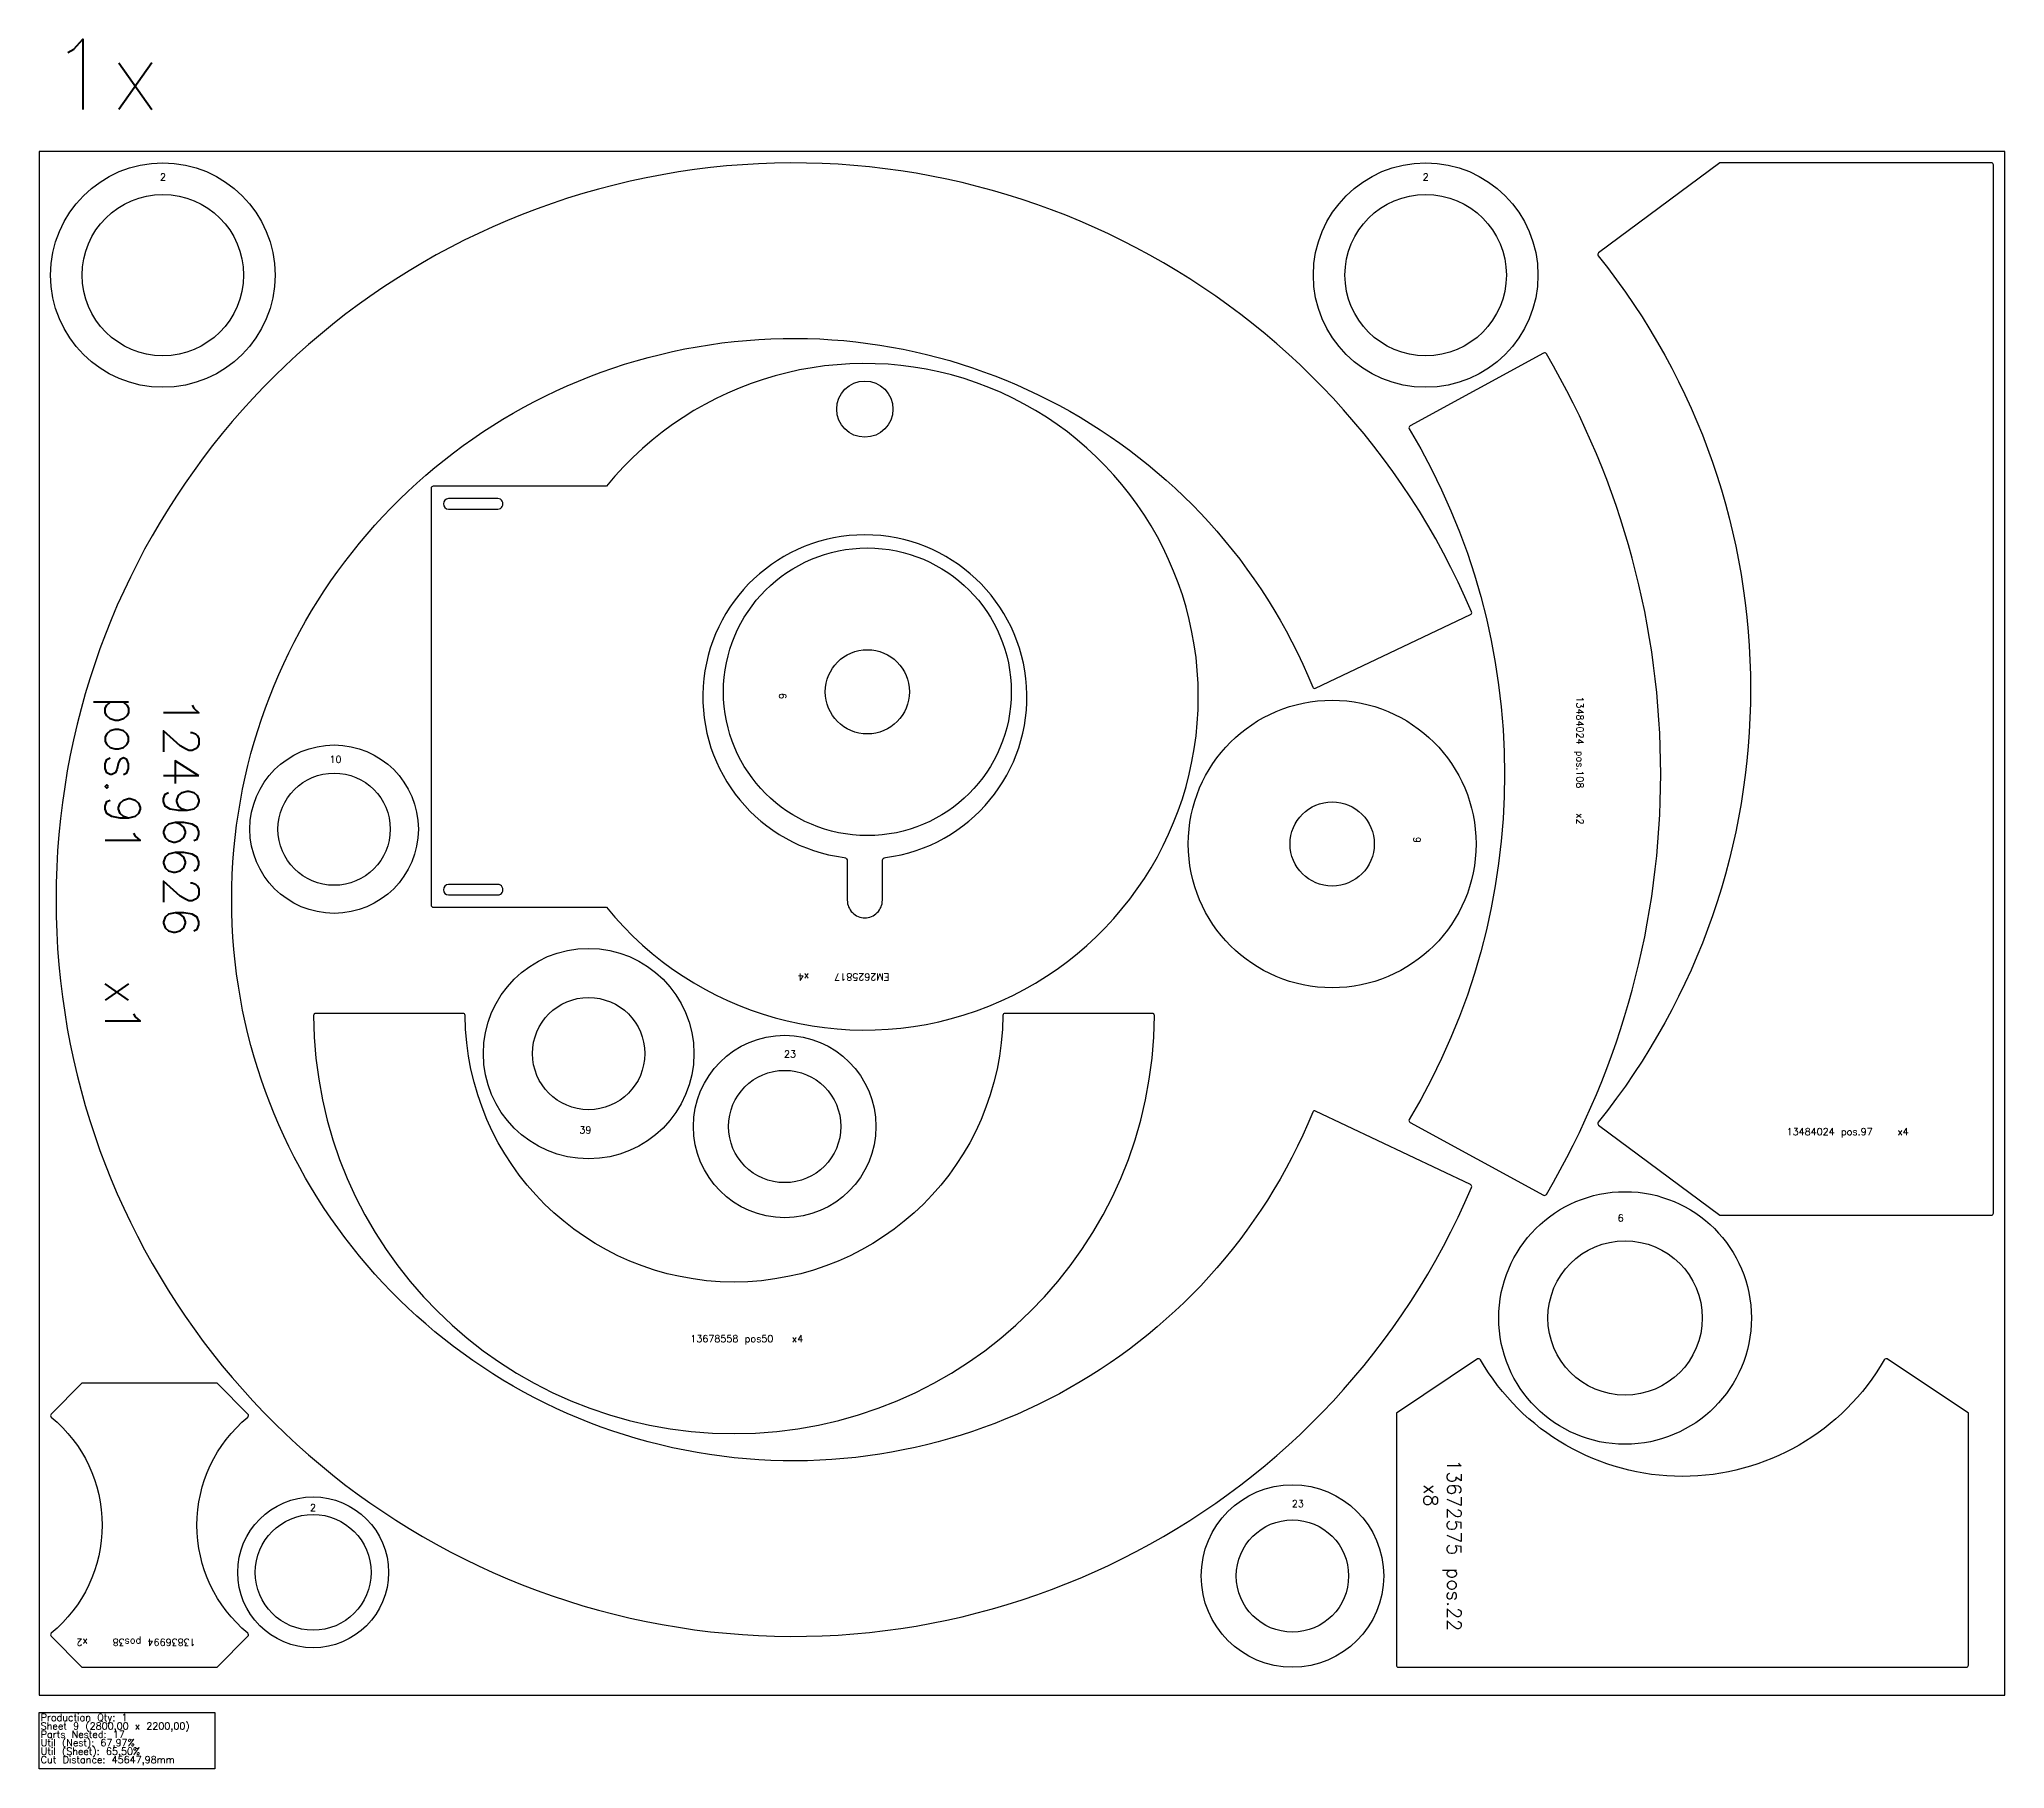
# Model space of a CAD drawing. Header units: millimetres. Extents: x 0 to 68500, y -105 to 2360.
# Drawn here: x 23520 to 26320, y -105 to 2360 of the extents above; entities that cross this region are included whole.
import ezdxf

# ---------------------------------------------------------------- set-up
doc = ezdxf.new("R2010")
doc.units = ezdxf.units.MM
for name, color, linetype in [('--NestedParts--', 7, 'Continuous'), ('sheet', 24, 'Continuous'), ('Stats', 7, 'Continuous'), ('Texto', 7, 'Continuous')]:
    doc.layers.add(name, color=color, linetype=linetype)
doc.styles.get("Standard").update_dxf_attribs({"font": 'txt.shx'})

msp = doc.modelspace()

# ---------------------------------------------------------------- texts
at = {"insert": (23534.8, 2360.1), "char_height": 100, "attachment_point": 1}
msp.add_mtext_dynamic_manual_height_columns('1x', width=283.974, gutter_width=1, heights=[0], dxfattribs=at)
at = {"layer": 'Stats', "color": 60}
for s, p in [('Production Qty: 1', (23522, -37)), ('Sheet 9 (2800,00 x 2200,00)', (23522, -49)), ('Parts Nested: 17', (23522, -61)), ('Util (Nest): 67,97%', (23522, -73)), ('Util (Sheet): 65,50%', (23522, -85)), ('Cut Distance: 45647,98mm', (23522, -97))]:
    msp.add_text(s, height=10, dxfattribs=at).set_placement(p)
at = {"layer": 'Texto', "color": 3, "char_height": 10, "attachment_point": 1}
for s, insert, width in [('2', (23691.8, 2168.8), 25.724), ('2', (25490.9, 2168.8), 25.724), ('10', (23933.4, 1338.8), 25.724), ('23', (24581, 918.7), 25.724), ('39', (24289.5, 810.5), 25.724), ('13484024 pos.97    x4', (26009.3, 808), 373.149), ('6', (25768.6, 685.1), 25.724), ('13678558 pos50   x4', (24447.5, 513), 403.638), ('2', (23905.5, 272.1), 25.724), ('23', (25304.4, 278), 25.724)]:
    msp.add_mtext(s, dxfattribs=dict(at, insert=insert, width=width))
at = {"layer": 'Texto', "color": 3, "attachment_point": 1}
for s, insert, char_height, width, rotation in [('12496626 pos.91    x1', (23747.1, 1423.6), 50, 647.601, 270), ('9', (24574, 1419.7), 10, 25.724, 90), ('13484024 pos.108    x2', (25719.8, 1423.4), 10, 373.149, 270), ('9', (25487.6, 1223.3), 10, 25.724, 270), ('EM2625817    x4', (24730.9, 1018.4), 10, 285.4, 180), ('13672575 pos.22    x8', (25545.7, 336.1), 20, 288.466, 270), ('13836994 pos38    x2', (23742.7, 70.2), 10, 184.616, 180)]:
    msp.add_mtext(s, dxfattribs=dict(at, insert=insert, char_height=char_height, width=width, rotation=rotation))

# ---------------------------------------------------------------- linework, layer by layer
at = {"layer": '--NestedParts--', "color": 7}
for points in [[(26301, 684, 0.414214), (26304, 687), (26304, 2181, 0.414214), (26301, 2184), (25914, 2184), (25741.5, 2055.8, 0.425123), (25740.9, 2051.6, -0.351498), (25740.9, 816.4, 0.425123), (25741.5, 812.2), (25914, 684)], [(25472.8, 1809.1, 0.425912), (25471.7, 1805, -0.275943), (25471.7, 820.3, 0.425912), (25472.8, 816.2), (25663.1, 712.5, 0.404734), (25667.1, 713.7, 0.272017), (25667.1, 1911.6, 0.404734), (25663.1, 1912.8)], [(24078.1, 1719.9), (24078.1, 1125.9, 0.414214), (24081.1, 1122.9), (24327.9, 1122.9, 2.81091), (24327.9, 1722.9), (24081.1, 1722.9, 0.414214)], [(24173.1, 1690.4, 1.000012), (24173.1, 1705.4), (24103.1, 1705.4, 0.999987), (24103.1, 1690.4)], [(24666.8, 1193.8, -0.377354), (24671.1, 1188.9), (24671.1, 1132.9, 0.414214), (24696.1, 1107.9), (24696.1, 1107.9, 0.414214), (24721.1, 1132.9), (24721.1, 1188.9, -0.377354), (24725.5, 1193.8, 15.669515)], [(24173.1, 1155.4), (24103.1, 1155.4, 0.999988), (24103.1, 1140.4), (24173.1, 1140.4, 1.000012)], [(24123.7, 971.7), (23913.7, 971.7, 0.415689), (23910.7, 968.6, 0.994979), (25108.7, 968.6, 0.415689), (25105.7, 971.7), (24895.7, 971.7, 0.411939), (24892.7, 968.7, -0.992258), (24126.7, 968.7, 0.411939)], [(25568.8, 479), (25453.3, 401.6), (25453.3, 42.6, 0.414214), (25456.3, 39.6), (26265.3, 39.6, 0.414214), (26268.3, 42.6), (26268.3, 401.6), (26152.8, 479, 0.434137), (26148.5, 478, -0.578139), (25573.1, 478, 0.434137)], [(23773.6, 39.6), (23817.2, 83.7, 0.440762), (23817, 88.1, -0.470317), (23817, 396.2, 0.440762), (23817.2, 400.6), (23773.6, 444.6), (23580.6, 444.6), (23536.9, 400.6, 0.440762), (23537.1, 396.2, -0.470317), (23537.1, 88.1, 0.440762), (23536.9, 83.7), (23580.6, 39.6)]]:
    msp.add_lwpolyline(points, format="xyb", close=True, dxfattribs=at)
at = {"layer": '--NestedParts--', "color": 4}
msp.add_lwpolyline([(25338.3, 1435.2), (25559, 1540.1, 0.401805), (25560.4, 1543.9, 4.916712), (25560.4, 723.6, 0.401805), (25559, 727.5), (25338.3, 832.4, 0.430561), (25334.3, 830.9, -5.084953), (25334.3, 1436.7, 0.430561)], format="xyb", close=True, dxfattribs=at)
at = {"layer": '--NestedParts--', "color": 7}
for centre, radius in [((23696, 2024), 160), ((25495.1, 2024), 160), ((23696, 2024), 115), ((25495.1, 2024), 115), ((24696.1, 1832.9), 40), ((24699.7, 1430), 205), ((24699.7, 1430), 60), ((25361.9, 1213.1), 205), ((23940, 1234.2), 120), ((23940, 1234.2), 80), ((25361.9, 1213.1), 60), ((24302.6, 914.3), 150), ((24302.6, 914.3), 80), ((24581.9, 810.4), 130), ((24581.9, 810.4), 80), ((25779.2, 537.5), 180), ((25779.2, 537.5), 110), ((23910.1, 174.9), 107.5), ((25305.3, 169.7), 130), ((23910.1, 174.9), 82.5), ((25305.3, 169.7), 80)]:
    msp.add_circle(centre, radius, dxfattribs=at)
at = {"layer": 'sheet', "color": 7}
msp.add_lwpolyline([(23520, 0), (26320, 0), (26320, 2200), (23520, 2200)], close=True, dxfattribs=at)
at = {"layer": 'Stats', "color": 151}
msp.add_lwpolyline([(23520, -25), (23770, -25), (23770, -105), (23520, -105), (23520, -25)], close=True, dxfattribs=at)

msp.set_redraw_order([(e.dxf.handle, doc.entitydb.next_handle()) for e in msp.query("TEXT MTEXT ATTDEF DIMENSION ARC_DIMENSION")])  # texts and dimensions are drawn at this point

doc.saveas('drawing.dxf')
